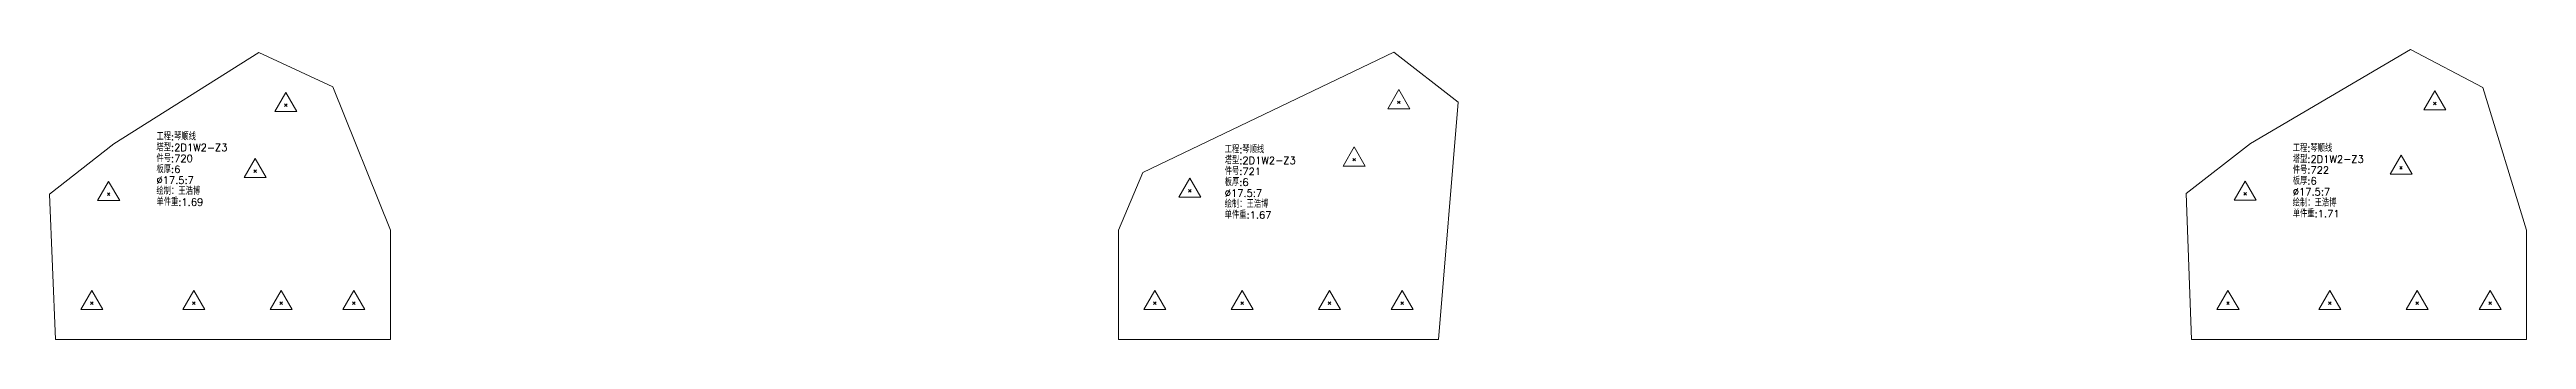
# Model space of a CAD drawing. Extents: x -580 to 8755, y 0 to 14723.
# Drawn here: x 5433 to 7135, y 6042 to 6242 of the extents above; entities that cross this region are included whole.
import ezdxf
from ezdxf.enums import TextEntityAlignment as Align

# ---------------------------------------------------------------- set-up
doc = ezdxf.new("R2010")
doc.units = 0
doc.header["$MEASUREMENT"] = 0
doc.layers.add('1', color=7, linetype='CONTINUOUS', lineweight=25)
doc.styles.get("Standard").update_dxf_attribs({"font": 'simplex.shx', "width": 0.7, "height": 3, "bigfont": 'gbhzfs.shx'})

msp = doc.modelspace()

# ---------------------------------------------------------------- texts
at = {"layer": '1', "color": 7, "linetype": 'Continuous', "lineweight": 18}
for s, p in [('塔型:2D1W2-Z3', (5506.87744, 6170.32343)), ('工程:琴顺线', (5506.87744, 6177.82343)), ('工程:琴顺线', (6240.55951, 6168.94526)), ('工程:琴顺线', (6974.12075, 6169.84304)), ('件号:720', (5506.87744, 6162.82343)), ('板厚:6', (5506.87744, 6155.32343)), ('件号:721', (6240.55951, 6153.94526)), ('塔型:2D1W2-Z3', (6240.55951, 6161.44526)), ('件号:722', (6974.12075, 6154.84304)), ('塔型:2D1W2-Z3', (6974.12075, 6162.34304)), ('绘制：王浩博', (5506.87744, 6140.32343)), ('%%c17.5:7', (5506.87744, 6147.82343)), ('板厚:6', (6240.55951, 6146.44526)), ('%%c17.5:7', (6240.55951, 6138.94526)), ('板厚:6', (6974.12075, 6147.34304)), ('%%c17.5:7', (6974.12075, 6139.84304)), ('单件重:1.69', (5506.87744, 6132.82343)), ('绘制：王浩博', (6240.55951, 6131.44526)), ('单件重:1.67', (6240.55951, 6123.94526)), ('绘制：王浩博', (6974.12075, 6132.34304)), ('单件重:1.71', (6974.12075, 6124.84304))]:
    msp.add_text(s, height=5, dxfattribs=at).set_placement(p, align=Align.BOTTOM_LEFT)

# ---------------------------------------------------------------- linework, layer by layer
at = {"layer": '1', "color": 7, "linetype": 'Continuous', "lineweight": 18}
for p, q in [((5577.28671, 6239.59448), (5477.58103, 6176.77869)), ((5628.06419, 6215.97992), (5577.28671, 6239.59448)), ((6356.66197, 6239.83812), (6184.35942, 6157.04177)), ((6400.80357, 6205.37772), (6356.66197, 6239.83812)), ((7055.07195, 6241.63369), (6945.05588, 6176.95495)), ((7104.63851, 6215.57307), (7055.07195, 6241.63369)), ((5667.50693, 6117.42081), (5628.06419, 6215.97992)), ((7134.62942, 6117.42081), (7104.63851, 6215.57307)), ((6387.50693, 6042.42081), (6400.80357, 6205.37772)), ((5477.58103, 6176.77869), (5433.43944, 6142.31829)), ((6945.05588, 6176.95495), (6900.80357, 6142.63684)), ((5433.43944, 6142.31829), (5437.50693, 6042.42081)), ((6184.35942, 6157.04177), (6167.50693, 6117.42081)), ((6900.80357, 6142.63684), (6904.62942, 6042.42081)), ((5667.50693, 6042.42081), (5667.50693, 6117.42081)), ((6167.50693, 6117.42081), (6167.50693, 6042.42081)), ((7134.62942, 6042.42081), (7134.62942, 6117.42081)), ((5437.50693, 6042.42081), (5667.50693, 6042.42081)), ((6167.50693, 6042.42081), (6387.50693, 6042.42081)), ((6904.62942, 6042.42081), (7134.62942, 6042.42081))]:
    msp.add_line(p, q, dxfattribs=at)
at = {"layer": '1', "color": 7, "linetype": 'Continuous', "lineweight": 13}
for p, q in [((5595.76021, 6212.18192), (5588.18271, 6199.05692)), ((5603.33771, 6199.05692), (5595.76021, 6212.18192)), ((6360.1957, 6214.1133), (6352.6182, 6200.9883)), ((6367.7732, 6200.9883), (6360.1957, 6214.1133)), ((7071.76149, 6213.36397), (7064.18399, 6200.23897)), ((7079.33899, 6200.23897), (7071.76149, 6213.36397)), ((5588.18271, 6199.05692), (5603.33771, 6199.05692)), ((5594.88521, 6202.55692), (5596.63521, 6204.30692)), ((5596.63521, 6202.55692), (5594.88521, 6204.30692)), ((6352.6182, 6200.9883), (6367.7732, 6200.9883)), ((6359.3207, 6204.4883), (6361.0707, 6206.2383)), ((6361.0707, 6204.4883), (6359.3207, 6206.2383)), ((7064.18399, 6200.23897), (7079.33899, 6200.23897)), ((7070.88649, 6203.73897), (7072.63649, 6205.48897)), ((7072.63649, 6203.73897), (7070.88649, 6205.48897)), ((5574.67578, 6166.84489), (5567.09828, 6153.71989)), ((5573.80078, 6157.21989), (5575.55078, 6158.96989)), ((5575.55078, 6157.21989), (5573.80078, 6158.96989)), ((5582.25328, 6153.71989), (5574.67578, 6166.84489)), ((6329.42748, 6174.70116), (6321.84998, 6161.57616)), ((6321.84998, 6161.57616), (6337.00498, 6161.57616)), ((6328.55248, 6165.07616), (6330.30248, 6166.82616)), ((6330.30248, 6165.07616), (6328.55248, 6166.82616)), ((6337.00498, 6161.57616), (6329.42748, 6174.70116)), ((7048.49308, 6169.10811), (7040.91558, 6155.98311)), ((7047.61808, 6159.48311), (7049.36808, 6161.23311)), ((7049.36808, 6159.48311), (7047.61808, 6161.23311)), ((7056.07058, 6155.98311), (7048.49308, 6169.10811)), ((5474.04731, 6151.05388), (5466.46981, 6137.92888)), ((5473.17231, 6141.42888), (5474.92231, 6143.17888)), ((5474.92231, 6141.42888), (5473.17231, 6143.17888)), ((5481.62481, 6137.92888), (5474.04731, 6151.05388)), ((5567.09828, 6153.71989), (5582.25328, 6153.71989)), ((6216.66341, 6153.24378), (6209.08591, 6140.11878)), ((6215.78841, 6143.61878), (6217.53841, 6145.36878)), ((6217.53841, 6143.61878), (6215.78841, 6145.36878)), ((6224.24091, 6140.11878), (6216.66341, 6153.24378)), ((6941.41119, 6151.2417), (6933.83369, 6138.1167)), ((6940.53619, 6141.6167), (6942.28619, 6143.3667)), ((6942.28619, 6141.6167), (6940.53619, 6143.3667)), ((6948.98869, 6138.1167), (6941.41119, 6151.2417)), ((7040.91558, 6155.98311), (7056.07058, 6155.98311)), ((5466.46981, 6137.92888), (5481.62481, 6137.92888)), ((6209.08591, 6140.11878), (6224.24091, 6140.11878)), ((6933.83369, 6138.1167), (6948.98869, 6138.1167)), ((5462.50693, 6076.17081), (5454.92943, 6063.04581)), ((5470.08443, 6063.04581), (5462.50693, 6076.17081)), ((5532.50693, 6076.17081), (5524.92943, 6063.04581)), ((5540.08443, 6063.04581), (5532.50693, 6076.17081)), ((5592.50693, 6076.17081), (5584.92943, 6063.04581)), ((5600.08443, 6063.04581), (5592.50693, 6076.17081)), ((5642.50693, 6076.17081), (5634.92943, 6063.04581)), ((5650.08443, 6063.04581), (5642.50693, 6076.17081)), ((6192.50693, 6076.17081), (6184.92943, 6063.04581)), ((6200.08443, 6063.04581), (6192.50693, 6076.17081)), ((6252.50693, 6076.17081), (6244.92943, 6063.04581)), ((6260.08443, 6063.04581), (6252.50693, 6076.17081)), ((6312.50693, 6076.17081), (6304.92943, 6063.04581)), ((6320.08443, 6063.04581), (6312.50693, 6076.17081)), ((6362.50693, 6076.17081), (6354.92943, 6063.04581)), ((6370.08443, 6063.04581), (6362.50693, 6076.17081)), ((6929.62942, 6076.17081), (6922.05192, 6063.04581)), ((6937.20692, 6063.04581), (6929.62942, 6076.17081)), ((6999.62942, 6076.17081), (6992.05192, 6063.04581)), ((7007.20692, 6063.04581), (6999.62942, 6076.17081)), ((7059.62942, 6076.17081), (7052.05192, 6063.04581)), ((7067.20692, 6063.04581), (7059.62942, 6076.17081)), ((7109.62942, 6076.17081), (7102.05192, 6063.04581)), ((7117.20692, 6063.04581), (7109.62942, 6076.17081)), ((5454.92943, 6063.04581), (5470.08443, 6063.04581)), ((5461.63193, 6066.54581), (5463.38193, 6068.29581)), ((5463.38193, 6066.54581), (5461.63193, 6068.29581)), ((5524.92943, 6063.04581), (5540.08443, 6063.04581)), ((5531.63193, 6066.54581), (5533.38193, 6068.29581)), ((5533.38193, 6066.54581), (5531.63193, 6068.29581)), ((5584.92943, 6063.04581), (5600.08443, 6063.04581)), ((5591.63193, 6066.54581), (5593.38193, 6068.29581)), ((5593.38193, 6066.54581), (5591.63193, 6068.29581)), ((5634.92943, 6063.04581), (5650.08443, 6063.04581)), ((5641.63193, 6066.54581), (5643.38193, 6068.29581)), ((5643.38193, 6066.54581), (5641.63193, 6068.29581)), ((6184.92943, 6063.04581), (6200.08443, 6063.04581)), ((6191.63193, 6066.54581), (6193.38193, 6068.29581)), ((6193.38193, 6066.54581), (6191.63193, 6068.29581)), ((6244.92943, 6063.04581), (6260.08443, 6063.04581)), ((6251.63193, 6066.54581), (6253.38193, 6068.29581)), ((6253.38193, 6066.54581), (6251.63193, 6068.29581)), ((6304.92943, 6063.04581), (6320.08443, 6063.04581)), ((6311.63193, 6066.54581), (6313.38193, 6068.29581)), ((6313.38193, 6066.54581), (6311.63193, 6068.29581)), ((6354.92943, 6063.04581), (6370.08443, 6063.04581)), ((6361.63193, 6066.54581), (6363.38193, 6068.29581)), ((6363.38193, 6066.54581), (6361.63193, 6068.29581)), ((6922.05192, 6063.04581), (6937.20692, 6063.04581)), ((6928.75442, 6066.54581), (6930.50442, 6068.29581)), ((6930.50442, 6066.54581), (6928.75442, 6068.29581)), ((6992.05192, 6063.04581), (7007.20692, 6063.04581)), ((6998.75442, 6066.54581), (7000.50442, 6068.29581)), ((7000.50442, 6066.54581), (6998.75442, 6068.29581)), ((7052.05192, 6063.04581), (7067.20692, 6063.04581)), ((7058.75442, 6066.54581), (7060.50442, 6068.29581)), ((7060.50442, 6066.54581), (7058.75442, 6068.29581)), ((7102.05192, 6063.04581), (7117.20692, 6063.04581)), ((7108.75442, 6066.54581), (7110.50442, 6068.29581)), ((7110.50442, 6066.54581), (7108.75442, 6068.29581))]:
    msp.add_line(p, q, dxfattribs=at)

msp.set_redraw_order([(e.dxf.handle, doc.entitydb.next_handle()) for e in msp.query("TEXT MTEXT ATTDEF DIMENSION ARC_DIMENSION")])  # texts and dimensions are drawn at this point

doc.saveas('drawing.dxf')
